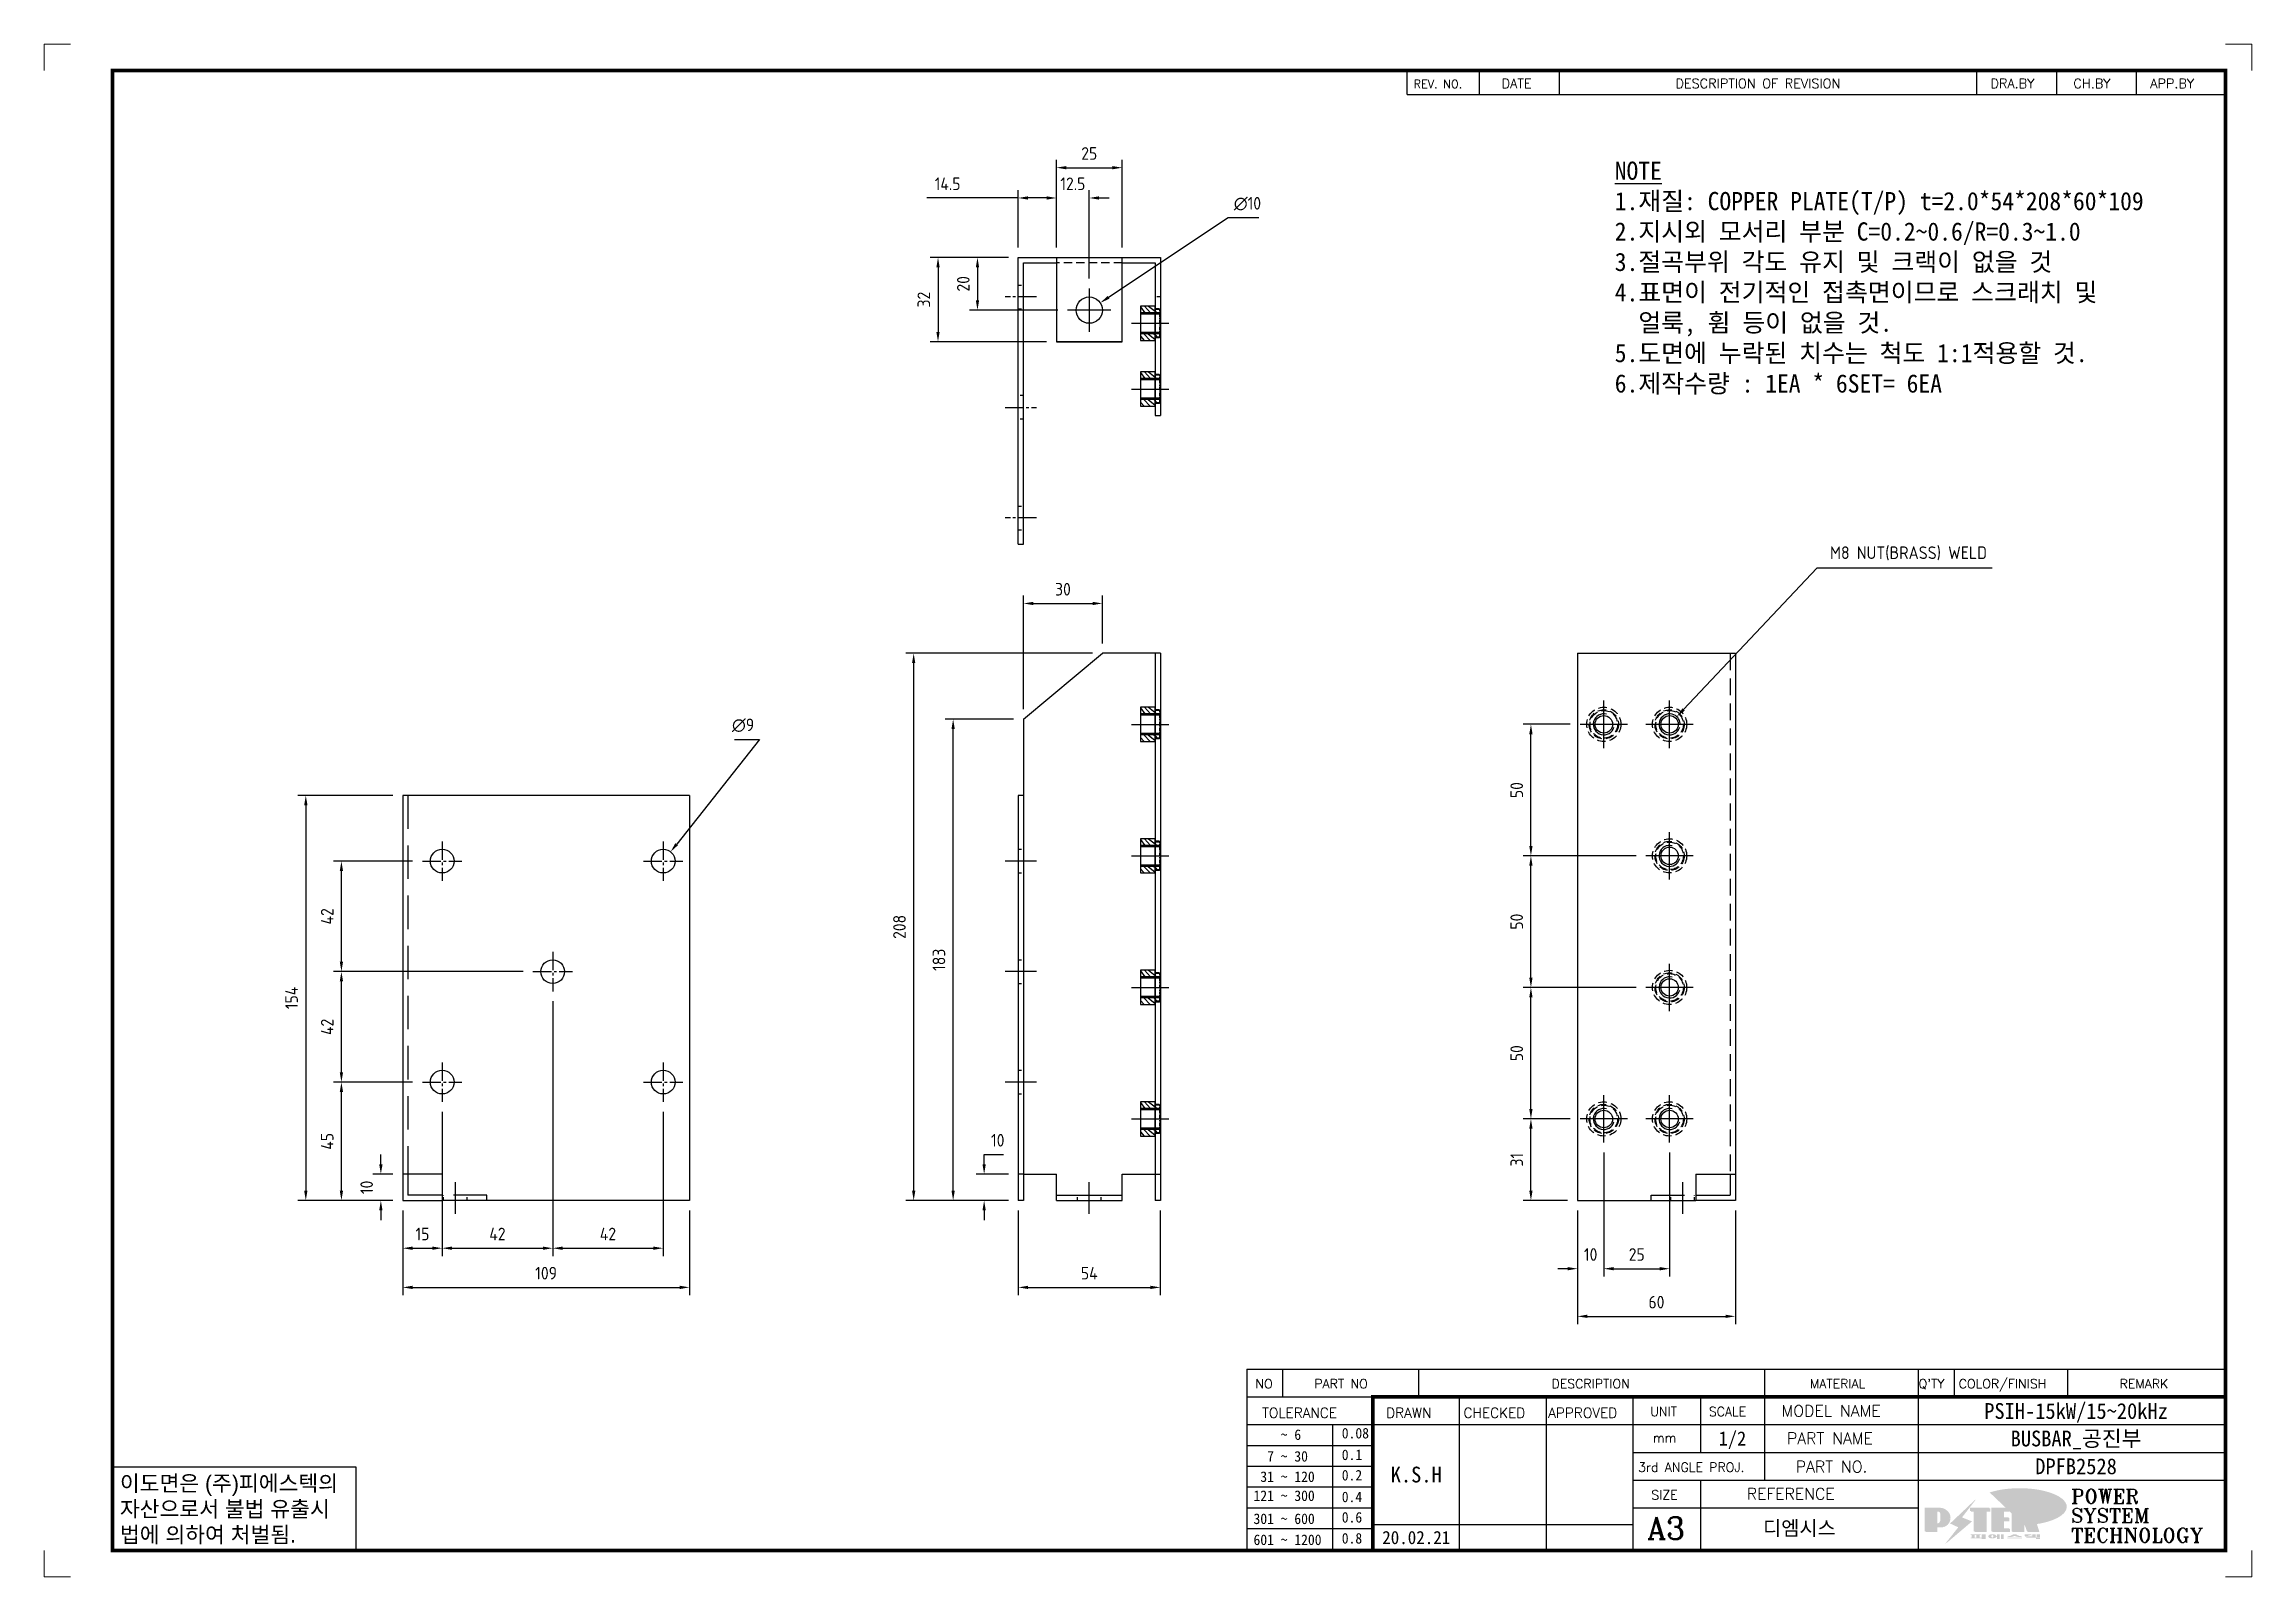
# Model space of a CAD drawing. Header units: millimetres. Extents: x 24815 to 37444, y -10619 to 6020.
# Drawn here: x 28492 to 29331, y -7723 to -7140 of the extents above; entities that cross this region are included whole.
import ezdxf
from ezdxf.enums import TextEntityAlignment as Align

# ---------------------------------------------------------------- set-up
doc = ezdxf.new("R2010")
doc.units = ezdxf.units.MM
for name, pattern in [('CENTER', [50.8, 31.75, -6.35, 6.35, -6.35]), ('CENTER1', [10, 7, -1, 1, -1]), ('HIDDEN', [9.525, 6.35, -3.175]), ('HIDDEN2', [4.7625, 3.175, -1.5875]), ('HIDDENX2', [19.05, 12.7, -6.35]), ('PHANTOMX2', [5, 2.5, -0.5, 0.5, -0.5, 0.5, -0.5])]:
    doc.linetypes.add(name, pattern=pattern)
for name, color, linetype in [('CENTER', 1, 'CENTER'), ('FORMAT-1', 7, 'Continuous'), ('line', 3, 'Continuous'), ('THIN', 3, 'Continuous')]:
    doc.layers.add(name, color=color, linetype=linetype)
doc.styles.add('h1', font='')
doc.styles.add('HAN', font='')
doc.styles.add('RC', font='ROMANC.SHX')
doc.styles.add('ROMANT', font='romant')
doc.styles.get("Standard").update_dxf_attribs({"font": 'ISOCP.SHX', "bigfont": 'WHGTXT.SHX'})
doc.styles.get('h1').set_extended_font_data('New Gulim')
doc.styles.get('HAN').set_extended_font_data('GulimChe')
doc.dimstyles.new('PS-1.5', dxfattribs={"dimscale": 1.5, "dimtxt": 3.2, "dimasz": 2.5, "dimexe": 2, "dimexo": 2.5, "dimgap": 2, "dimtad": 1, "dimtoh": 1, "dimrnd": 0.05, "dimzin": 12, "dimdsep": 46, "dimtxsty": 'Standard', "dimcen": 0, "dimclrt": 2, "dimazin": 3, "dimtfac": 1, "dimtofl": 0, "dimtmove": 0, "dimatfit": 3, "dimfxl": 0.18, "dimtolj": 1, "dimtzin": 0, "dimarcsym": 0})

msp = doc.modelspace()

# ---------------------------------------------------------------- texts
at = {"color": 2, "insert": (29089.14331, -7184.75544), "char_height": 6.93, "width": 278.9893215, "attachment_point": 1, "style": 'HAN'}
msp.add_mtext('{\\LNOTE\\P}1.재질: COPPER PLATE(T/P) t=2.0*54*208*60*109\\P2.지시외 모서리 부분 C=0.2~0.6/R=0.3~1.0\\P3.절곡부위 각도 유지 및 크랙이 없을 것\\P4.표면이 전기적인 접촉면이므로 스크래치 및\\P  얼룩, 휨 등이 없을 것.\\P5.도면에 누락된 치수는 척도 1:1적용할 것.\\P{\\C1;6.제작수량 : 1EA * 6SET= 6EA}', dxfattribs=at)

# ---------------------------------------------------------------- blocks, each defined once
blk = doc.blocks.new('A$C3A6221F5')
at = {"color": 2, "linetype": 'HIDDEN2'}
for radius in [6.5, 5.55, 5.25]:
    blk.add_circle((0, 0), radius, dxfattribs=at)
blk.add_circle((0, 0), 3.32)
at = {"layer": 'CENTER', "color": 1, "linetype": 'CENTER', "ltscale": 3}
for p, q in [((0, -9), (0, 9)), ((9, 0), (-9, 0))]:
    blk.add_line(p, q, dxfattribs=at)
at = {"layer": 'CENTER'}
for p, q in [((7, 0), (-7, 0)), ((0, -7), (0, 7))]:
    blk.add_line(p, q, dxfattribs=at)
at = {"layer": 'THIN'}
blk.add_arc((0, 0), 4, 75, 345, dxfattribs=at)
blk = doc.blocks.new('t3')
for p, q in [((0, 15.88), (46.25, 15.88)), ((0, 15.88), (0, 0)), ((46.25, 15.88), (46.25, 0)), ((0, 0), (46.25, 0))]:
    blk.add_line(p, q)
at = {"color": 1, "style": 'h1'}
for s, p in [('이도면은 (주)피에스텍의', (1.4, 11.29)), ('자산으로서 불법 유출시', (1.4, 6.41)), ('법에 의하여 처벌됨.', (1.4, 1.52))]:
    blk.add_text(s, height=3, dxfattribs=at).set_placement(p)
blk = doc.blocks.new('new LOGO')
at = {"layer": 'line'}
h = blk.add_hatch(color=1, dxfattribs=at)
h.paths.add_polyline_path([(41.5, 16.4), (54.3, 16.4, 1), (54.3, 82.9), (0, 82.9), (0, -0.1), (41.5, -0.1)])
h.paths.add_polyline_path([(41.5, 27.9), (41.5, 71.9), (43.6, 71.9, -0.414214), (54.6, 60.9), (54.6, 38.9, -0.414214), (43.6, 27.9)], flags=16)
h.paths.add_polyline_path([(214.7, 71.9), (227.5, 71.9), (227.5, 82.9), (159.7, 82.9), (159.7, 71.9), (172.5, 71.9), (172.5, -0.1), (214.7, -0.1)])
h.paths.add_polyline_path([(276, 37.4), (294.8, 37.4), (294.8, 49.1), (276, 49.1), (276, 71.9), (294.8, 71.9), (294.8, 82.9), (234.5, 82.9), (234.5, -0.1), (297, -0.1), (297, 10.9), (276, 10.9)])
h.paths.add_polyline_path([(347.2, 35.2), (359.7, -0.1), (400.5, -0.1), (379.6, 66.8), (399.7, 82.9), (380.6, 82.9), (347.2, 61.6), (347.2, 82.9), (305.5, 82.9), (305.5, -0.1), (347.2, -0.1)])
h = blk.add_hatch(color=250, dxfattribs=at)
h.paths.add_polyline_path([(44.5, 69.4), (46.6, 69.4, -0.129793), (52, 68, 0.221832), (43.6, 71.9), (41.5, 71.9), (41.5, 27.9), (43.6, 27.9, 0.02048), (44.5, 28)], flags=17)
h.paths.add_polyline_path([(44.5, 13.9), (57.3, 13.9, 0.72362), (77.1, 73.9, -0.679777), (54.3, 16.4), (41.5, 16.4), (41.5, -0.1), (3, -0.1), (3, -2.6), (44.5, -2.6)])
h.paths.add_polyline_path([(117.9, 14.2), (71.5, -44.4), (77.1, -39.6), (120.8, 15.6), (92, 28.9), (173.3, 106), (177.5, 111.4), (89.1, 27.6)])
h.paths.add_polyline_path([(162.7, 71.9), (162.7, 69.4), (172.5, 69.4), (172.5, 71.9)], flags=17)
h.paths.add_polyline_path([(217.7, 69.4), (230.5, 69.4), (230.5, 80.4), (227.5, 80.4), (227.5, 71.9), (214.7, 71.9), (214.7, -0.1), (175.5, -0.1), (175.5, -2.6), (217.7, -2.6)])
h.paths.add_polyline_path([(297.8, 46.6), (294.8, 46.6), (294.8, 37.4), (276, 37.4), (276, 10.9), (279, 10.9), (279, 34.9), (297.8, 34.9)])
h.paths.add_polyline_path([(300, 8.4), (297, 8.4), (297, -0.1), (237.5, -0.1), (237.5, -2.6), (300, -2.6)])
h.paths.add_polyline_path([(297.8, 80.4), (294.8, 80.4), (294.8, 71.9), (276, 71.9), (276, 49.1), (279, 49.1), (279, 69.4), (297.8, 69.4)])
h.paths.add_polyline_path([(350.2, 80.4), (347.2, 80.4), (347.2, 61.6), (350.2, 63.5)])
h.paths.add_polyline_path([(350.2, 26.7), (347.2, 35.2), (347.2, -0.1), (308.5, -0.1), (308.5, -2.6), (350.2, -2.6)])
h.paths.add_polyline_path([(402.7, 80.4), (396.5, 80.4), (379.6, 66.8), (400.5, -0.1), (361.8, -0.1), (362.7, -2.6), (403.5, -2.6), (382.6, 64.3)])
blk.add_hatch(color=5, dxfattribs=at).paths.add_polyline_path([(166.3, 35), (131, 49), (180.4, 112.7), (92, 28.9), (120.8, 15.6), (74.4, -43)])
h = blk.add_hatch(color=253, dxfattribs=at)
edge = h.paths.add_edge_path()
edge.add_ellipse((333.9, 86.4), major_axis=(-165.9, 0), ratio=0.39426, start_angle=111.51268, end_angle=334.46902)
edge.add_ellipse((314.1, 81.2), major_axis=(-153.7, 0), ratio=0.40699, start_angle=121.30662, end_angle=327.74369, ccw=False)
edge.add_line((394, 27.8), (394.7, 25.6))
h = blk.add_hatch(color=250, dxfattribs=at)
edge = h.paths.add_edge_path()
edge.add_ellipse((237.8, -17.6), major_axis=(-14.3, 0), ratio=0.526336, start_angle=192.2456, end_angle=269.07481)
edge.add_line((238.1, -10.1), (237.6, -10.1))
edge.add_ellipse((237.8, -17.6), major_axis=(-14.3, 0), ratio=0.526336, start_angle=270.92519, end_angle=449.07481)
edge.add_line((237.6, -25.1), (238.1, -25.1))
edge.add_ellipse((237.8, -17.6), major_axis=(-14.3, 0), ratio=0.526336, start_angle=450.92519, end_angle=527.7544)
edge.add_line((251.7, -19.2), (254.1, -19.2))
edge.add_line((254.1, -19.2), (254.1, -27.1))
edge.add_line((254.1, -27.1), (263.1, -27.1))
edge.add_line((263.1, -27.1), (263.1, -10.1))
edge.add_line((263.1, -10.1), (254.1, -10.1))
edge.add_line((254.1, -10.1), (254.1, -16))
edge.add_line((254.1, -16), (251.7, -16))
h.paths.add_polyline_path([(241, -16.4), (241, -18.7, -1), (234.4, -18.7), (234.4, -16.4, -1)], flags=16)
h.paths.add_polyline_path([(278.2, -10.1), (268.1, -10.1), (268.1, -27.1), (278.2, -27.1)])
h.paths.add_polyline_path([(310.3, -10.1), (310.3, -11.1, -0.157169), (289.3, -17.5), (294, -19.9, 0.128407), (316.3, -15.9, 0.128407), (338.6, -19.9), (343.3, -17.5, -0.157169), (322.2, -11.1), (322.2, -10.1)])
h.paths.add_polyline_path([(342.1, -25.1), (342.1, -22.3), (290.4, -22.3), (290.4, -25.1)])
h.paths.add_polyline_path([(352, -10.1), (352, -16.2, 0.414214), (354, -18.2), (378.7, -18.2), (378.7, -19.6), (390.2, -19.6), (390.2, -10.1), (378.7, -10.1), (378.7, -13.6), (374.7, -13.6), (374.7, -15.1), (378.7, -15.1), (378.7, -16.2), (364.7, -16.2), (364.7, -15.1), (371.2, -15.1), (371.2, -13.6), (364.7, -13.6), (364.7, -12.6), (374.7, -12.6), (374.7, -10.1)])
h.paths.add_polyline_path([(393.8, -10.1), (393.8, -19.6), (405, -19.6), (405, -10.1)])
h.paths.add_polyline_path([(405, -27.1), (405, -20.9), (356.8, -20.9), (356.8, -23), (391.8, -23), (391.8, -27.1)])
h.paths.add_polyline_path([(200.4, -10.1), (200.4, -22.3), (193.2, -22.3), (193.2, -12.6), (196.6, -12.6), (196.6, -10.1), (161, -10.1), (161, -12.6), (164.5, -12.6), (164.5, -22.3), (161, -22.3), (161, -25.1), (200.4, -25.1), (200.4, -27.1), (213.9, -27.1), (213.9, -10.1)])
h.paths.add_polyline_path([(182, -12.6), (175.6, -12.6), (175.6, -22.3), (182, -22.3)], flags=17)
blk = doc.blocks.new('format-3')
at = {"color": 3, "lineweight": 9}
for p, q in [((0, 286.3), (0, 291.3)), ((5, 291.3), (0, 291.3)), ((414.5, 291.3), (419.5, 291.3)), ((419.5, 286.3), (419.5, 291.3)), ((0, 5), (0, 0)), ((419.5, 5), (419.5, 0)), ((5, 0), (0, 0)), ((414.5, 0), (419.5, 0))]:
    blk.add_line(p, q, dxfattribs=at)
at = {"color": 180}
for p, q in [((258.97, 281.75), (258.97, 286.3)), ((272.71, 281.75), (272.71, 286.3)), ((287.94, 281.75), (287.94, 286.3)), ((367.22, 281.75), (367.22, 286.3)), ((382.45, 281.75), (382.45, 286.3)), ((397.61, 281.75), (397.61, 286.3)), ((258.97, 281.75), (414.5, 281.75)), ((228.5, 39.49), (228.5, 5)), ((228.5, 39.49), (414.5, 39.49)), ((235.29, 39.49), (235.29, 34.21)), ((261.24, 34.21), (261.24, 39.49)), ((326.9, 39.49), (326.9, 34.21)), ((356.11, 39.49), (356.11, 34.21)), ((362.93, 39.49), (362.93, 34.21)), ((384.48, 39.49), (384.48, 34.21)), ((228.5, 34.21), (252.48, 34.21)), ((268.96, 5), (268.96, 34.21)), ((285.45, 5), (285.45, 34.21)), ((301.94, 5), (301.94, 34.21)), ((314.72, 34.21), (314.72, 23.65)), ((326.9, 34.21), (326.9, 18.37)), ((356.11, 34.21), (356.11, 5)), ((228.5, 28.93), (252.48, 28.93)), ((244.89, 5.23), (244.89, 28.93)), ((252.48, 28.93), (414.5, 28.93)), ((228.5, 24.98), (252.48, 24.98)), ((228.5, 21.03), (252.48, 21.03)), ((301.94, 23.65), (414.5, 23.65)), ((228.5, 17.08), (252.48, 17.08)), ((301.94, 18.37), (414.5, 18.37)), ((314.72, 18.37), (314.72, 5)), ((228.5, 13.13), (252.48, 13.13)), ((301.94, 13.09), (356.11, 13.09)), ((228.5, 9.18), (252.48, 9.18)), ((252.48, 9.95), (301.94, 9.95))]:
    blk.add_line(p, q, dxfattribs=at)
at = {"const_width": 0.7}
blk.add_lwpolyline([(252.48, 5), (252.48, 34.21), (414.5, 34.21)], dxfattribs=at)
at = {"layer": 'FORMAT-1', "const_width": 0.7}
blk.add_lwpolyline([(13, 5), (13, 286.3), (414.5, 286.3), (414.5, 5)], close=True, dxfattribs=at)
blk.add_blockref('t3', (13, 5))
at = {"xscale": 0.05400000000000027, "yscale": 0.05400000000000027, "zscale": 0.05400000000000027}
blk.add_blockref('new LOGO', (357.35, 8.65), dxfattribs=at)
at = {"color": 2}
for s, height, style, p in [('REV. NO.', 1.56, 'RC', (260.23, 282.95)), ('DATE', 1.788, 'RC', (276.95, 282.94)), ('DESCRIPTION OF REVISION', 1.7875, 'RC', (309.98, 282.94)), ('DRA.BY', 1.788, 'RC', (369.83, 282.94)), ('CH.BY', 1.788, 'RC', (385.59, 282.94)), ('APP.BY', 1.788, 'RC', (400.18, 282.94)), ('COLOR/FINISH', 1.7424, 'RC', (363.8, 35.83)), ('NO', 1.742, 'RC', (230.16, 35.83)), ('PART NO', 1.742, 'RC', (241.36, 35.83)), ('DESCRIPTION', 1.7424, 'RC', (286.43, 35.83)), ('MATERIAL', 1.742, 'RC', (335.52, 35.83)), ("Q'TY", 1.742, 'RC', (356.17, 35.83)), ('REMARK', 1.742, 'RC', (394.37, 35.83)), (' TOLERANCE', 1.9, 'RC', (230.11, 30.22)), ('DRAWN', 1.9, 'RC', (255, 30.22)), ('CHECKED', 1.9, 'RC', (269.71, 30.22)), ('APPROVED', 1.9, 'RC', (285.8, 30.22)), ('UNIT', 1.742, 'RC', (305.19, 30.55)), ('SCALE', 1.742, 'RC', (316.32, 30.55)), ('MODEL NAME', 2.178, 'RC', (330.12, 30.46)), ('    ~ 6', 2, 'HAN', (229.8, 26.03)), ('0.08', 2, 'HAN', (246.57, 26.31)), ('mm', 1.742, 'RC', (305.67, 25.56)), ('PART NAME', 2.178, 'RC', (331.17, 25.24)), ('  7 ~ 30', 2, 'HAN', (229.8, 21.91)), ('0.1', 2, 'HAN', (246.57, 22.2)), ('3rd ANGLE PROJ.', 1.7424, 'RC', (302.87, 19.97)), ('PART NO.', 2.178, 'RC', (332.84, 19.85)), (' 31 ~ 120', 2, 'HAN', (229.8, 18.04)), ('0.2', 2, 'HAN', (246.57, 18.32)), ('REFERENCE', 2.178, 'RC', (323.52, 14.69)), ('121 ~ 300', 2, 'HAN', (229.8, 14.42)), ('0.4', 2, 'HAN', (246.57, 14.2)), ('SIZE', 1.742, 'RC', (305.39, 14.71)), ('301 ~ 600', 2, 'HAN', (229.8, 10.04)), ('0.6', 2, 'HAN', (246.57, 10.32)), ('601 ~ 1200', 2, 'HAN', (229.8, 6.05)), ('0.8', 2, 'HAN', (246.57, 6.33))]:
    blk.add_text(s, height=height, dxfattribs=dict(at, style=style)).set_placement(p)
at = {"style": 'ROMANT'}
for s, p in [('POWER', (385.15, 13.96)), ('SYSTEM', (385.15, 10.31)), ('TECHNOLOGY', (385.15, 6.56))]:
    blk.add_text(s, height=2.7, dxfattribs=at).set_placement(p)
at = {"color": 2, "lineweight": 25, "style": 'RC'}
blk.add_text('A3', height=4.182, dxfattribs=at).set_placement((304.61, 7.14))
at = {"style": 'HAN'}
for tag, height, p in [('MODEL-NAME', 3, (386.1, 31.53)), ('SCALE', 2.7, (320.81, 26.29)), ('PART-NAME', 3, (386.1, 26.29)), ('CH-BY', 3, (277.21, 19.44)), ('PART-NO', 3, (386.1, 21.01)), ('DRA-BY', 3, (260.72, 19.44)), ('APP-BY', 3, (293.7, 19.44)), ('DRA-DATE', 2.5, (260.72, 7.47)), ('CH-DATE', 2.5, (277.21, 7.47)), ('APP-DATE', 2.5, (293.7, 7.47)), ('관련업체', 3, (333.52, 9.26))]:
    blk.add_attdef(tag, text='', height=height, dxfattribs=at).set_placement(p, align=Align.MIDDLE_CENTER)
blk = doc.blocks.new('A$C5F1363BC')
at = {"color": 6}
for p, q in [((-1.8, 6.5), (-7.3, 6.5)), ((-7.3, 6.5), (-7.3, -6.5)), ((-1.8, -6.5), (-1.8, 6.5)), ((-7.3, -6.5), (-1.8, -6.5))]:
    blk.add_line(p, q, dxfattribs=at)
for p, q in [((-7.3, 6.27), (-5.73, 4)), ((-7.3, 4.03), (-7.27, 4)), ((0, 4), (-7.3, 4)), ((-5.78, 6.5), (-3.48, 4)), ((-4.24, 6.5), (-1.8, 4.56)), ((-1.99, 6.5), (-1.8, 6.31)), ((-1.8, 4.56), (-1.24, 4)), ((-0.24, 5.25), (0, 5.01)), ((0, -4), (-7.3, -4)), ((-7.3, -4.95), (-5.95, -6.5)), ((-6.01, -4), (-3.71, -6.5)), ((-4.46, -4), (-1.8, -6.16)), ((-2.22, -4), (-1.8, -4.42)), ((-1.8, -4.42), (-0.97, -5.25))]:
    blk.add_line(p, q)
at = {"color": 3}
for p, q in [((0, 3.5), (-7.3, 3.5)), ((0, -3.5), (-7.3, -3.5))]:
    blk.add_line(p, q, dxfattribs=at)
at = {"color": 6, "linetype": 'PHANTOMX2', "ltscale": 0.5}
for p, q in [((-0.3, 5.55), (-1.8, 5.55)), ((0, 5.25), (-0.3, 5.55)), ((0, -5.25), (0, 5.25)), ((-0.3, -5.55), (-1.8, -5.55)), ((0, -5.25), (-0.3, -5.55))]:
    blk.add_line(p, q, dxfattribs=at)
at = {"color": 42}
for p, q in [((0, 5.25), (-1.8, 5.25)), ((0, -5.25), (-1.8, -5.25))]:
    blk.add_line(p, q, dxfattribs=at)
at = {"layer": 'CENTER', "color": 1, "linetype": 'CENTER', "ltscale": 3}
blk.add_line((-10.79, 0), (3.49, 0), dxfattribs=at)
blk = doc.blocks.new('*D1335')
at = {"color": 0, "lineweight": -2, "transparency": 16777216}
for p, q in [((28643.53, -7545.91), (28643.53, -7600.79)), ((28628.53, -7583.41), (28628.53, -7600.79)), ((28632.28, -7597.79), (28639.78, -7597.79))]:
    blk.add_line(p, q, dxfattribs=at)
at = {"color": 0, "transparency": 16777216}
for points in [[(28632.28, -7597.17), (28632.28, -7598.42), (28628.53, -7597.79)], [(28639.78, -7597.17), (28639.78, -7598.42), (28643.53, -7597.79)]]:
    blk.add_solid(points, dxfattribs=at)
at = {"layer": 'Defpoints', "color": 0, "transparency": 16777216}
for p in [(28643.53, -7542.16), (28628.53, -7579.66), (28643.53, -7597.79)]:
    blk.add_point(p, dxfattribs=at)
at = {"color": 2, "transparency": 16777216, "insert": (28636.03, -7592.39), "char_height": 4.8, "attachment_point": 5}
blk.add_mtext('\\A1;15', dxfattribs=at)
blk = doc.blocks.new('*D1334')
at = {"color": 0, "lineweight": -2, "transparency": 16777216}
for p, q in [((28685.53, -7503.91), (28685.53, -7600.79)), ((28643.53, -7545.91), (28643.53, -7600.79)), ((28647.28, -7597.79), (28681.78, -7597.79))]:
    blk.add_line(p, q, dxfattribs=at)
at = {"color": 0, "transparency": 16777216}
for points in [[(28647.28, -7597.17), (28647.28, -7598.42), (28643.53, -7597.79)], [(28681.78, -7597.17), (28681.78, -7598.42), (28685.53, -7597.79)]]:
    blk.add_solid(points, dxfattribs=at)
at = {"layer": 'Defpoints', "color": 0, "transparency": 16777216}
for p in [(28685.53, -7500.16), (28643.53, -7542.16), (28685.53, -7597.79)]:
    blk.add_point(p, dxfattribs=at)
at = {"color": 2, "transparency": 16777216, "insert": (28664.53, -7592.39), "char_height": 4.8, "attachment_point": 5}
blk.add_mtext('\\A1;42', dxfattribs=at)
blk = doc.blocks.new('*D1336')
at = {"color": 0, "lineweight": -2, "transparency": 16777216}
for p, q in [((28628.53, -7583.41), (28628.53, -7615.68)), ((28737.53, -7583.41), (28737.53, -7615.68)), ((28632.28, -7612.68), (28733.78, -7612.68))]:
    blk.add_line(p, q, dxfattribs=at)
at = {"color": 0, "transparency": 16777216}
for points in [[(28632.28, -7612.06), (28632.28, -7613.31), (28628.53, -7612.68)], [(28733.78, -7612.06), (28733.78, -7613.31), (28737.53, -7612.68)]]:
    blk.add_solid(points, dxfattribs=at)
at = {"layer": 'Defpoints', "color": 0, "transparency": 16777216}
for p in [(28628.53, -7579.66), (28737.53, -7579.66), (28737.53, -7612.68)]:
    blk.add_point(p, dxfattribs=at)
at = {"color": 2, "transparency": 16777216, "insert": (28683.03, -7607.28), "char_height": 4.8, "attachment_point": 5}
blk.add_mtext('\\A1;109', dxfattribs=at)
blk = doc.blocks.new('*D1337')
at = {"color": 0, "lineweight": -2, "transparency": 16777216}
for p, q in [((28685.53, -7503.91), (28685.53, -7600.79)), ((28727.53, -7545.91), (28727.53, -7600.79)), ((28689.28, -7597.79), (28723.78, -7597.79))]:
    blk.add_line(p, q, dxfattribs=at)
at = {"color": 0, "transparency": 16777216}
for points in [[(28689.28, -7597.17), (28689.28, -7598.42), (28685.53, -7597.79)], [(28723.78, -7597.17), (28723.78, -7598.42), (28727.53, -7597.79)]]:
    blk.add_solid(points, dxfattribs=at)
at = {"layer": 'Defpoints', "color": 0, "transparency": 16777216}
for p in [(28685.53, -7500.16), (28727.53, -7542.16), (28727.53, -7597.79)]:
    blk.add_point(p, dxfattribs=at)
at = {"color": 2, "transparency": 16777216, "insert": (28706.53, -7592.39), "char_height": 4.8, "attachment_point": 5}
blk.add_mtext('\\A1;42', dxfattribs=at)
blk = doc.blocks.new('*D1338')
at = {"color": 0, "lineweight": -2, "transparency": 16777216}
for p, q in [((28620.23, -7565.91), (28620.23, -7562.16)), ((28624.78, -7569.66), (28617.23, -7569.66)), ((28624.78, -7579.66), (28617.23, -7579.66)), ((28620.23, -7583.41), (28620.23, -7587.16))]:
    blk.add_line(p, q, dxfattribs=at)
at = {"color": 0, "transparency": 16777216}
for points in [[(28619.61, -7565.91), (28620.86, -7565.91), (28620.23, -7569.66)], [(28619.61, -7583.41), (28620.86, -7583.41), (28620.23, -7579.66)]]:
    blk.add_solid(points, dxfattribs=at)
at = {"layer": 'Defpoints', "color": 0, "transparency": 16777216}
for p in [(28620.23, -7569.66), (28628.53, -7569.66), (28628.53, -7579.66)]:
    blk.add_point(p, dxfattribs=at)
at = {"color": 2, "transparency": 16777216, "insert": (28614.83, -7574.66), "char_height": 4.8, "attachment_point": 5, "rotation": 90}
blk.add_mtext('\\A1;10', dxfattribs=at)
blk = doc.blocks.new('*D1339')
at = {"color": 0, "lineweight": -2, "transparency": 16777216}
for p, q in [((28632.28, -7534.66), (28602.23, -7534.66)), ((28605.23, -7575.91), (28605.23, -7538.41)), ((28624.78, -7579.66), (28602.23, -7579.66))]:
    blk.add_line(p, q, dxfattribs=at)
at = {"color": 0, "transparency": 16777216}
for points in [[(28604.61, -7538.41), (28605.86, -7538.41), (28605.23, -7534.66)], [(28604.61, -7575.91), (28605.86, -7575.91), (28605.23, -7579.66)]]:
    blk.add_solid(points, dxfattribs=at)
at = {"layer": 'Defpoints', "color": 0, "transparency": 16777216}
for p in [(28605.23, -7534.66), (28636.03, -7534.66), (28628.53, -7579.66)]:
    blk.add_point(p, dxfattribs=at)
at = {"color": 2, "transparency": 16777216, "insert": (28599.83, -7557.16), "char_height": 4.8, "attachment_point": 5, "rotation": 90}
blk.add_mtext('\\A1;45', dxfattribs=at)
blk = doc.blocks.new('*D1340')
at = {"color": 0, "lineweight": -2, "transparency": 16777216}
for p, q in [((28674.28, -7492.66), (28602.23, -7492.66)), ((28605.23, -7530.91), (28605.23, -7496.41)), ((28632.28, -7534.66), (28602.23, -7534.66))]:
    blk.add_line(p, q, dxfattribs=at)
at = {"color": 0, "transparency": 16777216}
for points in [[(28604.61, -7496.41), (28605.86, -7496.41), (28605.23, -7492.66)], [(28604.61, -7530.91), (28605.86, -7530.91), (28605.23, -7534.66)]]:
    blk.add_solid(points, dxfattribs=at)
at = {"layer": 'Defpoints', "color": 0, "transparency": 16777216}
for p in [(28605.23, -7492.66), (28678.03, -7492.66), (28636.03, -7534.66)]:
    blk.add_point(p, dxfattribs=at)
at = {"color": 2, "transparency": 16777216, "insert": (28599.83, -7513.66), "char_height": 4.8, "attachment_point": 5, "rotation": 90}
blk.add_mtext('\\A1;42', dxfattribs=at)
blk = doc.blocks.new('*D1341')
at = {"color": 0, "lineweight": -2, "transparency": 16777216}
for p, q in [((28632.28, -7450.66), (28602.23, -7450.66)), ((28605.23, -7488.91), (28605.23, -7454.41)), ((28674.28, -7492.66), (28602.23, -7492.66))]:
    blk.add_line(p, q, dxfattribs=at)
at = {"color": 0, "transparency": 16777216}
for points in [[(28604.61, -7454.41), (28605.86, -7454.41), (28605.23, -7450.66)], [(28604.61, -7488.91), (28605.86, -7488.91), (28605.23, -7492.66)]]:
    blk.add_solid(points, dxfattribs=at)
at = {"layer": 'Defpoints', "color": 0, "transparency": 16777216}
for p in [(28605.23, -7450.66), (28636.03, -7450.66), (28678.03, -7492.66)]:
    blk.add_point(p, dxfattribs=at)
at = {"color": 2, "transparency": 16777216, "insert": (28599.83, -7471.66), "char_height": 4.8, "attachment_point": 5, "rotation": 90}
blk.add_mtext('\\A1;42', dxfattribs=at)
blk = doc.blocks.new('*D1342')
at = {"color": 0, "lineweight": -2, "transparency": 16777216}
for p, q in [((28624.78, -7425.66), (28588.7, -7425.66)), ((28591.7, -7429.41), (28591.7, -7575.91)), ((28624.78, -7579.66), (28588.7, -7579.66))]:
    blk.add_line(p, q, dxfattribs=at)
at = {"color": 0, "transparency": 16777216}
for points in [[(28591.08, -7429.41), (28592.33, -7429.41), (28591.7, -7425.66)], [(28591.08, -7575.91), (28592.33, -7575.91), (28591.7, -7579.66)]]:
    blk.add_solid(points, dxfattribs=at)
at = {"layer": 'Defpoints', "color": 0, "transparency": 16777216}
for p in [(28628.53, -7425.66), (28591.7, -7579.66), (28628.53, -7579.66)]:
    blk.add_point(p, dxfattribs=at)
at = {"color": 2, "transparency": 16777216, "insert": (28586.3, -7502.66), "char_height": 4.8, "attachment_point": 5, "rotation": 90}
blk.add_mtext('\\A1;154', dxfattribs=at)
blk = doc.blocks.new('*D1343')
at = {"color": 0, "lineweight": -2, "transparency": 16777216}
for p, q in [((28860.7, -7396.66), (28834.71, -7396.66)), ((28837.71, -7575.91), (28837.71, -7400.41)), ((28858.7, -7579.66), (28834.71, -7579.66))]:
    blk.add_line(p, q, dxfattribs=at)
at = {"color": 0, "transparency": 16777216}
for points in [[(28837.09, -7400.41), (28838.34, -7400.41), (28837.71, -7396.66)], [(28837.09, -7575.91), (28838.34, -7575.91), (28837.71, -7579.66)]]:
    blk.add_solid(points, dxfattribs=at)
at = {"layer": 'Defpoints', "color": 0, "transparency": 16777216}
for p in [(28837.71, -7396.66), (28864.45, -7396.66), (28862.45, -7579.66)]:
    blk.add_point(p, dxfattribs=at)
at = {"color": 2, "transparency": 16777216, "insert": (28832.31, -7488.16), "char_height": 4.8, "attachment_point": 5, "rotation": 90}
blk.add_mtext('\\A1;183', dxfattribs=at)
blk = doc.blocks.new('*D1344')
at = {"color": 0, "lineweight": -2, "transparency": 16777216}
for p, q in [((28890.7, -7371.66), (28819.71, -7371.66)), ((28822.71, -7575.91), (28822.71, -7375.41)), ((28858.7, -7579.66), (28819.71, -7579.66))]:
    blk.add_line(p, q, dxfattribs=at)
at = {"color": 0, "transparency": 16777216}
for points in [[(28822.09, -7375.41), (28823.34, -7375.41), (28822.71, -7371.66)], [(28822.09, -7575.91), (28823.34, -7575.91), (28822.71, -7579.66)]]:
    blk.add_solid(points, dxfattribs=at)
at = {"layer": 'Defpoints', "color": 0, "transparency": 16777216}
for p in [(28822.71, -7371.66), (28894.45, -7371.66), (28862.45, -7579.66)]:
    blk.add_point(p, dxfattribs=at)
at = {"color": 2, "transparency": 16777216, "insert": (28817.31, -7475.66), "char_height": 4.8, "attachment_point": 5, "rotation": 90}
blk.add_mtext('\\A1;208', dxfattribs=at)
blk = doc.blocks.new('*D1345')
at = {"color": 0, "lineweight": -2, "transparency": 16777216}
for p, q in [((28862.45, -7198.59), (28827.71, -7198.59)), ((28862.45, -7217.47), (28862.45, -7195.59)), ((28873.2, -7198.59), (28866.2, -7198.59)), ((28876.95, -7217.47), (28876.95, -7195.59))]:
    blk.add_line(p, q, dxfattribs=at)
at = {"color": 0, "transparency": 16777216}
for points in [[(28866.2, -7197.96), (28866.2, -7199.21), (28862.45, -7198.59)], [(28873.2, -7197.96), (28873.2, -7199.21), (28876.95, -7198.59)]]:
    blk.add_solid(points, dxfattribs=at)
at = {"layer": 'Defpoints', "color": 0, "transparency": 16777216}
for p in [(28876.95, -7198.59), (28862.45, -7221.22), (28876.95, -7221.22)]:
    blk.add_point(p, dxfattribs=at)
at = {"color": 2, "transparency": 16777216, "insert": (28835.61, -7193.19), "char_height": 4.8, "attachment_point": 5}
blk.add_mtext('\\A1;14.5', dxfattribs=at)
blk = doc.blocks.new('*D1346')
at = {"color": 0, "lineweight": -2, "transparency": 16777216}
for p, q in [((28873.2, -7198.59), (28869.45, -7198.59)), ((28876.95, -7217.47), (28876.95, -7195.59)), ((28889.45, -7229.24), (28889.45, -7195.59)), ((28893.2, -7198.59), (28896.95, -7198.59))]:
    blk.add_line(p, q, dxfattribs=at)
at = {"color": 0, "transparency": 16777216}
for points in [[(28873.2, -7197.96), (28873.2, -7199.21), (28876.95, -7198.59)], [(28893.2, -7197.96), (28893.2, -7199.21), (28889.45, -7198.59)]]:
    blk.add_solid(points, dxfattribs=at)
at = {"layer": 'Defpoints', "color": 0, "transparency": 16777216}
for p in [(28889.45, -7198.59), (28876.95, -7221.22), (28889.45, -7232.99)]:
    blk.add_point(p, dxfattribs=at)
at = {"color": 2, "transparency": 16777216, "insert": (28883.2, -7193.19), "char_height": 4.8, "attachment_point": 5}
blk.add_mtext('\\A1;12.5', dxfattribs=at)
blk = doc.blocks.new('*D1347')
at = {"color": 0, "lineweight": -2, "transparency": 16777216}
for p, q in [((28858.7, -7221.22), (28843.96, -7221.22)), ((28846.96, -7224.97), (28846.96, -7237.47)), ((28877.48, -7241.22), (28843.96, -7241.22))]:
    blk.add_line(p, q, dxfattribs=at)
at = {"color": 0, "transparency": 16777216}
for points in [[(28846.34, -7224.97), (28847.59, -7224.97), (28846.96, -7221.22)], [(28846.34, -7237.47), (28847.59, -7237.47), (28846.96, -7241.22)]]:
    blk.add_solid(points, dxfattribs=at)
at = {"layer": 'Defpoints', "color": 0, "transparency": 16777216}
for p in [(28862.45, -7221.22), (28846.96, -7241.22), (28881.23, -7241.22)]:
    blk.add_point(p, dxfattribs=at)
at = {"color": 2, "transparency": 16777216, "insert": (28841.56, -7231.22), "char_height": 4.8, "attachment_point": 5, "rotation": 90}
blk.add_mtext('\\A1;20', dxfattribs=at)
blk = doc.blocks.new('*D1348')
at = {"color": 0, "lineweight": -2, "transparency": 16777216}
for p, q in [((28858.7, -7221.22), (28828.96, -7221.22)), ((28831.96, -7224.97), (28831.96, -7249.47)), ((28873.2, -7253.22), (28828.96, -7253.22))]:
    blk.add_line(p, q, dxfattribs=at)
at = {"color": 0, "transparency": 16777216}
for points in [[(28831.34, -7224.97), (28832.59, -7224.97), (28831.96, -7221.22)], [(28831.34, -7249.47), (28832.59, -7249.47), (28831.96, -7253.22)]]:
    blk.add_solid(points, dxfattribs=at)
at = {"layer": 'Defpoints', "color": 0, "transparency": 16777216}
for p in [(28862.45, -7221.22), (28831.96, -7253.22), (28876.95, -7253.22)]:
    blk.add_point(p, dxfattribs=at)
at = {"color": 2, "transparency": 16777216, "insert": (28826.56, -7237.22), "char_height": 4.8, "attachment_point": 5, "rotation": 90}
blk.add_mtext('\\A1;32', dxfattribs=at)
blk = doc.blocks.new('*D1349')
at = {"color": 0, "lineweight": -2, "transparency": 16777216}
for p, q in [((28876.95, -7217.47), (28876.95, -7184.07)), ((28880.7, -7187.07), (28898.2, -7187.07)), ((28901.95, -7217.47), (28901.95, -7184.07))]:
    blk.add_line(p, q, dxfattribs=at)
at = {"color": 0, "transparency": 16777216}
for points in [[(28880.7, -7186.45), (28880.7, -7187.7), (28876.95, -7187.07)], [(28898.2, -7186.45), (28898.2, -7187.7), (28901.95, -7187.07)]]:
    blk.add_solid(points, dxfattribs=at)
at = {"layer": 'Defpoints', "color": 0, "transparency": 16777216}
for p in [(28901.95, -7187.07), (28876.95, -7221.22), (28901.95, -7221.22)]:
    blk.add_point(p, dxfattribs=at)
at = {"color": 2, "transparency": 16777216, "insert": (28889.45, -7181.67), "char_height": 4.8, "attachment_point": 5}
blk.add_mtext('\\A1;25', dxfattribs=at)
blk = doc.blocks.new('*D1350')
at = {"color": 0, "lineweight": -2, "transparency": 16777216}
for p, q in [((28942.24, -7206.17), (28896.74, -7236.38)), ((28953.89, -7206.17), (28942.24, -7206.17))]:
    blk.add_line(p, q, dxfattribs=at)
at = {"color": 0, "transparency": 16777216}
blk.add_solid([(28896.39, -7235.86), (28897.09, -7236.9), (28893.62, -7238.45)], dxfattribs=at)
at = {"layer": 'Defpoints', "color": 0, "transparency": 16777216}
for p in [(28893.62, -7238.45), (28885.29, -7243.99)]:
    blk.add_point(p, dxfattribs=at)
at = {"color": 2, "transparency": 16777216, "insert": (28949.56, -7200.77), "char_height": 4.8, "attachment_point": 5}
blk.add_mtext('\\A1;∅10', dxfattribs=at)
blk = doc.blocks.new('*D1351')
at = {"color": 0, "lineweight": -2, "transparency": 16777216}
for p, q in [((28864.45, -7392.91), (28864.45, -7349.71)), ((28868.2, -7352.71), (28890.7, -7352.71)), ((28894.45, -7367.91), (28894.45, -7349.71))]:
    blk.add_line(p, q, dxfattribs=at)
at = {"color": 0, "transparency": 16777216}
for points in [[(28868.2, -7352.09), (28868.2, -7353.34), (28864.45, -7352.71)], [(28890.7, -7352.09), (28890.7, -7353.34), (28894.45, -7352.71)]]:
    blk.add_solid(points, dxfattribs=at)
at = {"layer": 'Defpoints', "color": 0, "transparency": 16777216}
for p in [(28894.45, -7352.71), (28894.45, -7371.66), (28864.45, -7396.66)]:
    blk.add_point(p, dxfattribs=at)
at = {"color": 2, "transparency": 16777216, "insert": (28879.45, -7347.31), "char_height": 4.8, "attachment_point": 5}
blk.add_mtext('\\A1;30', dxfattribs=at)
blk = doc.blocks.new('*D1352')
at = {"color": 0, "lineweight": -2, "transparency": 16777216}
for p, q in [((28849.5, -7565.91), (28849.5, -7562.16)), ((28849.5, -7562.16), (28856.82, -7562.16)), ((28858.7, -7569.66), (28846.5, -7569.66)), ((28858.7, -7579.66), (28846.5, -7579.66)), ((28849.5, -7583.41), (28849.5, -7587.16))]:
    blk.add_line(p, q, dxfattribs=at)
at = {"color": 0, "transparency": 16777216}
for points in [[(28848.87, -7565.91), (28850.12, -7565.91), (28849.5, -7569.66)], [(28848.87, -7583.41), (28850.12, -7583.41), (28849.5, -7579.66)]]:
    blk.add_solid(points, dxfattribs=at)
at = {"layer": 'Defpoints', "color": 0, "transparency": 16777216}
for p in [(28849.5, -7569.66), (28862.45, -7569.66), (28862.45, -7579.66)]:
    blk.add_point(p, dxfattribs=at)
at = {"color": 2, "transparency": 16777216, "insert": (28854.66, -7556.76), "char_height": 4.8, "attachment_point": 5}
blk.add_mtext('\\A1;10', dxfattribs=at)
blk = doc.blocks.new('*D1353')
at = {"color": 0, "lineweight": -2, "transparency": 16777216}
for p, q in [((29084.99, -7561.41), (29084.99, -7608.59)), ((29074.99, -7583.41), (29074.99, -7608.59)), ((29071.24, -7605.59), (29067.49, -7605.59)), ((29088.74, -7605.59), (29092.49, -7605.59))]:
    blk.add_line(p, q, dxfattribs=at)
at = {"color": 0, "transparency": 16777216}
for points in [[(29071.24, -7604.96), (29071.24, -7606.21), (29074.99, -7605.59)], [(29088.74, -7604.96), (29088.74, -7606.21), (29084.99, -7605.59)]]:
    blk.add_solid(points, dxfattribs=at)
at = {"layer": 'Defpoints', "color": 0, "transparency": 16777216}
for p in [(29084.99, -7557.66), (29074.99, -7579.66), (29084.99, -7605.59)]:
    blk.add_point(p, dxfattribs=at)
at = {"color": 2, "transparency": 16777216, "insert": (29079.99, -7600.19), "char_height": 4.8, "attachment_point": 5}
blk.add_mtext('\\A1;10', dxfattribs=at)
blk = doc.blocks.new('*D1354')
at = {"color": 0, "lineweight": -2, "transparency": 16777216}
for p, q in [((29084.99, -7561.41), (29084.99, -7608.59)), ((29109.99, -7561.41), (29109.99, -7608.59)), ((29088.74, -7605.59), (29106.24, -7605.59))]:
    blk.add_line(p, q, dxfattribs=at)
at = {"color": 0, "transparency": 16777216}
for points in [[(29088.74, -7604.96), (29088.74, -7606.21), (29084.99, -7605.59)], [(29106.24, -7604.96), (29106.24, -7606.21), (29109.99, -7605.59)]]:
    blk.add_solid(points, dxfattribs=at)
at = {"layer": 'Defpoints', "color": 0, "transparency": 16777216}
for p in [(29084.99, -7557.66), (29109.99, -7557.66), (29109.99, -7605.59)]:
    blk.add_point(p, dxfattribs=at)
at = {"color": 2, "transparency": 16777216, "insert": (29097.49, -7600.19), "char_height": 4.8, "attachment_point": 5}
blk.add_mtext('\\A1;25', dxfattribs=at)
blk = doc.blocks.new('*D1355')
at = {"color": 0, "lineweight": -2, "transparency": 16777216}
for p, q in [((29072.24, -7548.66), (29054.29, -7548.66)), ((29057.29, -7575.91), (29057.29, -7552.41)), ((29071.24, -7579.66), (29054.29, -7579.66))]:
    blk.add_line(p, q, dxfattribs=at)
at = {"color": 0, "transparency": 16777216}
for points in [[(29056.66, -7552.41), (29057.91, -7552.41), (29057.29, -7548.66)], [(29056.66, -7575.91), (29057.91, -7575.91), (29057.29, -7579.66)]]:
    blk.add_solid(points, dxfattribs=at)
at = {"layer": 'Defpoints', "color": 0, "transparency": 16777216}
for p in [(29057.29, -7548.66), (29075.99, -7548.66), (29074.99, -7579.66)]:
    blk.add_point(p, dxfattribs=at)
at = {"color": 2, "transparency": 16777216, "insert": (29051.89, -7564.16), "char_height": 4.8, "attachment_point": 5, "rotation": 90}
blk.add_mtext('\\A1;31', dxfattribs=at)
blk = doc.blocks.new('*D1356')
at = {"color": 0, "lineweight": -2, "transparency": 16777216}
for p, q in [((29097.24, -7498.66), (29054.29, -7498.66)), ((29057.29, -7544.91), (29057.29, -7502.41)), ((29072.24, -7548.66), (29054.29, -7548.66))]:
    blk.add_line(p, q, dxfattribs=at)
at = {"color": 0, "transparency": 16777216}
for points in [[(29056.66, -7502.41), (29057.91, -7502.41), (29057.29, -7498.66)], [(29056.66, -7544.91), (29057.91, -7544.91), (29057.29, -7548.66)]]:
    blk.add_solid(points, dxfattribs=at)
at = {"layer": 'Defpoints', "color": 0, "transparency": 16777216}
for p in [(29057.29, -7498.66), (29100.99, -7498.66), (29075.99, -7548.66)]:
    blk.add_point(p, dxfattribs=at)
at = {"color": 2, "transparency": 16777216, "insert": (29051.89, -7523.66), "char_height": 4.8, "attachment_point": 5, "rotation": 90}
blk.add_mtext('\\A1;50', dxfattribs=at)
blk = doc.blocks.new('*D1357')
at = {"color": 0, "lineweight": -2, "transparency": 16777216}
for p, q in [((29097.24, -7448.66), (29054.29, -7448.66)), ((29057.29, -7494.91), (29057.29, -7452.41)), ((29097.24, -7498.66), (29054.29, -7498.66))]:
    blk.add_line(p, q, dxfattribs=at)
at = {"color": 0, "transparency": 16777216}
for points in [[(29056.66, -7452.41), (29057.91, -7452.41), (29057.29, -7448.66)], [(29056.66, -7494.91), (29057.91, -7494.91), (29057.29, -7498.66)]]:
    blk.add_solid(points, dxfattribs=at)
at = {"layer": 'Defpoints', "color": 0, "transparency": 16777216}
for p in [(29057.29, -7448.66), (29100.99, -7448.66), (29100.99, -7498.66)]:
    blk.add_point(p, dxfattribs=at)
at = {"color": 2, "transparency": 16777216, "insert": (29051.89, -7473.66), "char_height": 4.8, "attachment_point": 5, "rotation": 90}
blk.add_mtext('\\A1;50', dxfattribs=at)
blk = doc.blocks.new('*D1358')
at = {"color": 0, "lineweight": -2, "transparency": 16777216}
for p, q in [((29072.24, -7398.66), (29054.29, -7398.66)), ((29057.29, -7444.91), (29057.29, -7402.41)), ((29097.24, -7448.66), (29054.29, -7448.66))]:
    blk.add_line(p, q, dxfattribs=at)
at = {"color": 0, "transparency": 16777216}
for points in [[(29056.66, -7402.41), (29057.91, -7402.41), (29057.29, -7398.66)], [(29056.66, -7444.91), (29057.91, -7444.91), (29057.29, -7448.66)]]:
    blk.add_solid(points, dxfattribs=at)
at = {"layer": 'Defpoints', "color": 0, "transparency": 16777216}
for p in [(29057.29, -7398.66), (29075.99, -7398.66), (29100.99, -7448.66)]:
    blk.add_point(p, dxfattribs=at)
at = {"color": 2, "transparency": 16777216, "insert": (29051.89, -7423.66), "char_height": 4.8, "attachment_point": 5, "rotation": 90}
blk.add_mtext('\\A1;50', dxfattribs=at)
blk = doc.blocks.new('*D1359')
at = {"color": 0, "lineweight": -2, "transparency": 16777216}
for p, q in [((29074.99, -7583.41), (29074.99, -7626.69)), ((29134.99, -7583.41), (29134.99, -7626.69)), ((29078.74, -7623.69), (29131.24, -7623.69))]:
    blk.add_line(p, q, dxfattribs=at)
at = {"color": 0, "transparency": 16777216}
for points in [[(29078.74, -7623.06), (29078.74, -7624.31), (29074.99, -7623.69)], [(29131.24, -7623.06), (29131.24, -7624.31), (29134.99, -7623.69)]]:
    blk.add_solid(points, dxfattribs=at)
at = {"layer": 'Defpoints', "color": 0, "transparency": 16777216}
for p in [(29074.99, -7579.66), (29134.99, -7579.66), (29134.99, -7623.69)]:
    blk.add_point(p, dxfattribs=at)
at = {"color": 2, "transparency": 16777216, "insert": (29104.99, -7618.29), "char_height": 4.8, "attachment_point": 5}
blk.add_mtext('\\A1;60', dxfattribs=at)
blk = doc.blocks.new('*D1360')
at = {"color": 0, "lineweight": -2, "transparency": 16777216}
for p, q in [((28764.17, -7404.43), (28732.65, -7444.2)), ((28754.59, -7404.43), (28764.17, -7404.43))]:
    blk.add_line(p, q, dxfattribs=at)
at = {"color": 0, "transparency": 16777216}
blk.add_solid([(28732.16, -7443.81), (28733.14, -7444.59), (28730.32, -7447.14)], dxfattribs=at)
at = {"layer": 'Defpoints', "color": 0, "transparency": 16777216}
for p in [(28730.32, -7447.14, 0), (28724.74, -7454.19, 0)]:
    blk.add_point(p, dxfattribs=at)
at = {"color": 2, "transparency": 16777216, "insert": (28757.88, -7399.03), "char_height": 4.8, "attachment_point": 5}
blk.add_mtext('\\A1;∅9', dxfattribs=at)
blk = doc.blocks.new('*D1361')
at = {"color": 0, "lineweight": -2, "transparency": 16777216}
for p, q in [((29165.96, -7339.3), (29115.3, -7393.03)), ((29232.55, -7339.3), (29165.96, -7339.3))]:
    blk.add_line(p, q, dxfattribs=at)
blk.add_arc((29109.99, -7398.66), 4, 3.71148, 75, dxfattribs=at)
at = {"color": 0, "transparency": 16777216}
blk.add_solid([(29114.85, -7392.6), (29115.76, -7393.45), (29112.73, -7395.75)], dxfattribs=at)
at = {"layer": 'Defpoints', "color": 0, "transparency": 16777216}
for p in [(29112.73, -7395.75), (29107.24, -7401.57)]:
    blk.add_point(p, dxfattribs=at)
at = {"color": 2, "transparency": 16777216, "insert": (29200.75, -7333.66), "char_height": 4.8, "attachment_point": 5}
blk.add_mtext('\\A1;M8 NUT(BRASS) WELD', dxfattribs=at)
blk = doc.blocks.new('*D1362')
at = {"color": 0, "lineweight": -2, "transparency": 16777216}
for p, q in [((28862.45, -7583.41), (28862.45, -7615.68)), ((28916.45, -7583.41), (28916.45, -7615.68)), ((28866.2, -7612.68), (28912.7, -7612.68))]:
    blk.add_line(p, q, dxfattribs=at)
at = {"color": 0, "transparency": 16777216}
for points in [[(28866.2, -7612.06), (28866.2, -7613.31), (28862.45, -7612.68)], [(28912.7, -7612.06), (28912.7, -7613.31), (28916.45, -7612.68)]]:
    blk.add_solid(points, dxfattribs=at)
at = {"layer": 'Defpoints', "color": 0, "transparency": 16777216}
for p in [(28862.45, -7579.66), (28916.45, -7579.66), (28916.45, -7612.68)]:
    blk.add_point(p, dxfattribs=at)
at = {"color": 2, "transparency": 16777216, "insert": (28889.45, -7607.28), "char_height": 4.8, "attachment_point": 5}
blk.add_mtext('\\A1;54', dxfattribs=at)

# ---------------------------------------------------------------- dimensions: what is measured, and where the dimension line sits
for base, p1, p2, picture, middle in [((28901.95285, -7187.07143), (28876.95285, -7221.22058), (28901.95285, -7221.22058), '*D1349', (28889.45285, -7181.67096)), ((28894.45285, -7352.71212), (28864.45285, -7396.6641), (28894.45285, -7371.6641), '*D1351', (28879.45285, -7347.31212)), ((28727.53002, -7597.79199), (28685.53002, -7500.1641), (28727.53002, -7542.1641), '*D1337', (28706.53002, -7592.39152)), ((28643.53002, -7597.79199), (28628.53002, -7579.6641), (28643.53002, -7542.1641), '*D1335', (28636.03002, -7592.39199)), ((28737.53002, -7612.68141), (28628.53002, -7579.6641), (28737.53002, -7579.6641), '*D1336', (28683.03002, -7607.28141)), ((28916.45285, -7612.68141), (28862.45285, -7579.6641), (28916.45285, -7579.6641), '*D1362', (28889.45285, -7607.28141)), ((29134.98578, -7623.68622), (29074.98578, -7579.6641), (29134.98578, -7579.6641), '*D1359', (29104.98578, -7618.28622))]:
    dim = msp.add_linear_dim(base=base, p1=p1, p2=p2, dimstyle='PS-1.5')
    dim.commit()
    dim.dimension.update_dxf_attribs({"geometry": picture, "text_midpoint": middle})
for base, p1, p2, picture, middle in [((28876.95285, -7198.5861), (28862.45285, -7221.22058), (28876.95285, -7221.22058), '*D1345', (28835.60858, -7198.5861)), ((29084.98578, -7605.58786), (29074.98578, -7579.6641), (29084.98578, -7557.6641), '*D1353', (29079.98578, -7605.58786))]:
    dim = msp.add_linear_dim(base=base, p1=p1, p2=p2, dimstyle='PS-1.5')
    dim.commit()
    dim.dimension.update_dxf_attribs({"geometry": picture, "text_midpoint": middle, "dimtype": 160})
dim = msp.add_linear_dim(base=(28889.45285, -7198.5861), p1=(28876.95285, -7221.22058), p2=(28889.45285, -7232.99417), dimstyle='PS-1.5', override={"dimtmove": 1})
dim.commit()
dim.dimension.update_dxf_attribs({"geometry": '*D1346', "text_midpoint": (28883.20285, -7198.5861), "dimtype": 160})
for p1, p2, picture, middle in [((28885.28582, -7243.98648), (28893.61644, -7238.45468), '*D1350', (28949.56347, -7206.16601)), ((28724.73523, -7454.19102, -0.00071), (28730.3248, -7447.13717, -0.00071), '*D1360', (28757.8774, -7404.42673))]:
    dim = msp.add_diameter_dim_2p(p1=p1, p2=p2, dimstyle='PS-1.5')
    dim.commit()
    dim.dimension.update_dxf_attribs({"geometry": picture, "text_midpoint": middle, "dimtype": 163})
for base, p1, p2, picture, middle in [((28831.96285, -7253.22058), (28862.45285, -7221.22058), (28876.95285, -7253.22058), '*D1348', (28826.56238, -7237.22058)), ((28846.96285, -7241.22058), (28862.45285, -7221.22058), (28881.22643, -7241.22058), '*D1347', (28841.56238, -7231.22058)), ((28822.71148, -7371.6641), (28862.45285, -7579.6641), (28894.45285, -7371.6641), '*D1344', (28817.31101, -7475.6641)), ((28837.71148, -7396.6641), (28862.45285, -7579.6641), (28864.45285, -7396.6641), '*D1343', (28832.31148, -7488.1641)), ((28591.70154, -7579.6641), (28628.53002, -7425.6641), (28628.53002, -7579.6641), '*D1342', (28586.30154, -7502.6641)), ((28605.23147, -7534.6641), (28628.53002, -7579.6641), (28636.03002, -7534.6641), '*D1339', (28599.83147, -7557.1641)), ((29057.28671, -7548.6641), (29074.98578, -7579.6641), (29075.98578, -7548.6641), '*D1355', (29051.88671, -7564.1641)), ((28849.49924, -7569.6641), (28862.45285, -7579.6641), (28862.45285, -7569.6641), '*D1352', (28854.66113, -7556.7641))]:
    dim = msp.add_linear_dim(base=base, p1=p1, p2=p2, angle=90, dimstyle='PS-1.5')
    dim.commit()
    dim.dimension.update_dxf_attribs({"geometry": picture, "text_midpoint": middle})
dim = msp.add_diameter_dim_2p(p1=(29107.24166, -7401.57439), p2=(29112.7299, -7395.7538), text='<> NUT(BRASS) WELD', dimstyle='PS-1.5', override={"dimpost": 'M<>'})
dim.commit()
dim.dimension.update_dxf_attribs({"geometry": '*D1361', "text_midpoint": (29200.75439, -7339.30278), "dimtype": 163})
for base, p1, p2, picture, middle in [((29057.28671, -7398.6641), (29100.98578, -7448.6641), (29075.98578, -7398.6641), '*D1358', (29051.88671, -7423.6641)), ((29057.28671, -7448.6641), (29100.98578, -7498.6641), (29100.98578, -7448.6641), '*D1357', (29051.88671, -7473.6641)), ((28605.23147, -7450.6641), (28678.03002, -7492.6641), (28636.03002, -7450.6641), '*D1341', (28599.831, -7471.6641)), ((28605.23147, -7492.6641), (28636.03002, -7534.6641), (28678.03002, -7492.6641), '*D1340', (28599.831, -7513.6641)), ((29057.28671, -7498.6641), (29075.98578, -7548.6641), (29100.98578, -7498.6641), '*D1356', (29051.88671, -7523.6641))]:
    dim = msp.add_linear_dim(base=base, p1=p1, p2=p2, angle=90, dimstyle='PS-1.5', override={"dimtmove": 1})
    dim.commit()
    dim.dimension.update_dxf_attribs({"geometry": picture, "text_midpoint": middle})
for base, p1, p2, picture, middle in [((28685.53002, -7597.79199), (28643.53002, -7542.1641), (28685.53002, -7500.1641), '*D1334', (28664.53002, -7592.39152)), ((29109.98578, -7605.58786), (29084.98578, -7557.6641), (29109.98578, -7557.6641), '*D1354', (29097.48578, -7600.18739))]:
    dim = msp.add_linear_dim(base=base, p1=p1, p2=p2, dimstyle='PS-1.5', override={"dimtmove": 1})
    dim.commit()
    dim.dimension.update_dxf_attribs({"geometry": picture, "text_midpoint": middle})
dim = msp.add_linear_dim(base=(28620.23147, -7569.6641), p1=(28628.53002, -7579.6641), p2=(28628.53002, -7569.6641), angle=90, dimstyle='PS-1.5')
dim.commit()
dim.dimension.update_dxf_attribs({"geometry": '*D1338', "text_midpoint": (28620.23147, -7574.6641), "dimtype": 160})

# ---------------------------------------------------------------- linework, layer by layer
at = {"color": 6}
for p, q in [((28862.45285, -7221.22058), (28916.45285, -7221.22058)), ((28862.45285, -7330.22058), (28862.45285, -7221.22058)), ((28864.45285, -7223.22058), (28876.95285, -7223.22058)), ((28864.45285, -7330.22058), (28864.45285, -7223.22058)), ((28876.95285, -7221.22058), (28876.95285, -7253.22058)), ((28901.95285, -7253.22058), (28901.95285, -7221.22058)), ((28901.95285, -7223.22058), (28914.45285, -7223.22058)), ((28914.45285, -7223.22058), (28914.45285, -7281.22058)), ((28916.45285, -7221.22058), (28916.45285, -7281.22058)), ((28876.95285, -7253.22058), (28901.95285, -7253.22058)), ((28901.95285, -7253.22058), (28876.95285, -7253.22058)), ((28914.45285, -7281.22058), (28916.45285, -7281.22058)), ((28862.45285, -7330.22058), (28864.45285, -7330.22058)), ((28864.45285, -7396.6641), (28894.45285, -7371.6641)), ((28914.45285, -7371.6641), (28894.45285, -7371.6641)), ((28914.45285, -7371.6641), (28914.45285, -7579.6641)), ((28916.45285, -7371.6641), (28914.45285, -7371.6641)), ((28916.45285, -7371.6641), (28916.45285, -7579.6641)), ((29074.98578, -7371.6641), (29074.98578, -7579.6641)), ((29074.98578, -7371.6641), (29134.98578, -7371.6641)), ((29134.98578, -7371.6641), (29134.98578, -7569.6641)), ((28864.45285, -7396.6641), (28864.45285, -7579.6641)), ((28628.53002, -7425.6641, -0.00071), (28628.53002, -7569.6641, -0.00071)), ((28737.53002, -7425.6641), (28628.53002, -7425.6641)), ((28737.53002, -7425.6641, -0.00071), (28737.53002, -7579.6641, -0.00071)), ((28862.45285, -7425.6641), (28862.45285, -7579.6641)), ((28864.45285, -7425.6641), (28862.45285, -7425.6641)), ((28643.53002, -7569.6641, -0.00071), (28628.53002, -7569.6641, -0.00071)), ((28628.53002, -7569.6641), (28628.53002, -7579.6641)), ((28630.53002, -7569.6641), (28630.53002, -7577.6641)), ((28643.53002, -7569.6641, -0.00071), (28643.53002, -7579.6641, -0.00071)), ((28864.45285, -7569.6641), (28876.95285, -7569.6641)), ((28876.95285, -7579.6641), (28876.95285, -7569.6641)), ((28901.95285, -7569.6641), (28914.45285, -7569.6641)), ((28901.95285, -7579.6641), (28901.95285, -7569.6641)), ((29119.98578, -7569.6641, -0.00071), (29134.98578, -7569.6641, -0.00071)), ((29119.98578, -7569.6641, -0.00071), (29119.98578, -7579.6641, -0.00071)), ((29132.98578, -7569.6641), (29132.98578, -7577.6641)), ((29134.98578, -7569.6641), (29134.98578, -7579.6641)), ((28628.53002, -7579.6641), (28643.53002, -7579.6641)), ((28643.53002, -7577.6641), (28630.53002, -7577.6641)), ((28737.53002, -7579.6641, -0.00071), (28643.53002, -7579.6641, -0.00071)), ((28864.45285, -7579.6641), (28862.45285, -7579.6641)), ((28876.95285, -7577.6641), (28901.95285, -7577.6641)), ((28876.95285, -7579.6641), (28901.95285, -7579.6641)), ((28916.45285, -7579.6641), (28914.45285, -7579.6641)), ((29074.98578, -7579.6641), (29119.98578, -7579.6641, -0.00071)), ((29119.98578, -7577.6641), (29132.98578, -7577.6641)), ((29134.98578, -7579.6641), (29119.98578, -7579.6641))]:
    msp.add_line(p, q, dxfattribs=at)
at = {"color": 2, "linetype": 'HIDDEN2'}
msp.add_line((28901.95285, -7223.22058), (28876.95285, -7223.22058), dxfattribs=at)
at = {"color": 2, "linetype": 'HIDDEN', "ltscale": 0.2}
for p, q in [((28862.45629, -7231.72058, -0.0001), (28864.45629, -7231.72058, -0.0001)), ((28916.45285, -7236.22058), (28914.45285, -7236.22058)), ((28862.45285, -7240.72058, -0.0001), (28864.45285, -7240.72058, -0.0001)), ((28864.45285, -7273.72058, -0.0001), (28862.45285, -7273.72058, -0.0001)), ((28864.45285, -7282.72058, -0.0001), (28862.45285, -7282.72058, -0.0001)), ((28862.45285, -7315.72058, -0.0001), (28864.45285, -7315.72058, -0.0001)), ((28862.45285, -7324.72058, -0.0001), (28864.45285, -7324.72058, -0.0001)), ((28862.45285, -7446.1641), (28864.45285, -7446.1641)), ((28862.45285, -7455.1641), (28864.45285, -7455.1641)), ((28862.45285, -7488.1641), (28864.45285, -7488.1641)), ((28862.45285, -7497.1641), (28864.45285, -7497.1641)), ((28862.45285, -7530.1641), (28864.45285, -7530.1641)), ((28862.45285, -7539.1641), (28864.45285, -7539.1641)), ((28644.03002, -7579.6641, -0.00001), (28644.03002, -7577.6641, -0.00001)), ((28653.03002, -7579.6641, -0.00001), (28653.03002, -7577.6641, -0.00001)), ((28884.95285, -7579.6641, -0.00001), (28884.95285, -7577.6641, -0.00001)), ((28893.95285, -7579.6641, -0.00001), (28893.95285, -7577.6641, -0.00001)), ((29110.48578, -7579.6641, -0.00001), (29110.48578, -7577.6641, -0.00001)), ((29119.48578, -7579.6641, -0.00001), (29119.48578, -7577.6641, -0.00001))]:
    msp.add_line(p, q, dxfattribs=at)
at = {"color": 1, "linetype": 'CENTER1'}
for p, q in [((28869.45285, -7236.22058, -0.0001), (28857.45285, -7236.22058, -0.0001)), ((28857.45285, -7278.22058, -0.0001), (28869.45285, -7278.22058, -0.0001)), ((28869.45285, -7320.22058, -0.0001), (28857.45285, -7320.22058, -0.0001)), ((28643.53002, -7443.1641, -0.00071), (28643.53002, -7458.1641, -0.00071)), ((28727.53002, -7443.1641, -0.00071), (28727.53002, -7458.1641, -0.00071)), ((28636.03002, -7450.6641, -0.00071), (28651.03002, -7450.6641, -0.00071)), ((28720.03002, -7450.6641, -0.00071), (28735.03002, -7450.6641, -0.00071)), ((28685.53002, -7485.1641, -0.00071), (28685.53002, -7500.1641, -0.00071)), ((28678.03002, -7492.6641, -0.00071), (28693.03002, -7492.6641, -0.00071)), ((28643.53002, -7527.1641, -0.00071), (28643.53002, -7542.1641, -0.00071)), ((28727.53002, -7527.1641, -0.00071), (28727.53002, -7542.1641, -0.00071)), ((28636.03002, -7534.6641, -0.00071), (28651.03002, -7534.6641, -0.00071)), ((28720.03002, -7534.6641, -0.00071), (28735.03002, -7534.6641, -0.00071))]:
    msp.add_line(p, q, dxfattribs=at)
at = {"color": 1, "linetype": 'CENTER', "ltscale": 3}
for p, q in [((28889.45285, -7232.99417), (28889.45285, -7249.44699)), ((28897.67926, -7241.22058), (28881.22643, -7241.22058)), ((28869.45285, -7450.6641), (28857.45285, -7450.6641)), ((28869.45285, -7492.6641), (28857.45285, -7492.6641)), ((28869.45285, -7534.6641), (28857.45285, -7534.6641)), ((28648.53002, -7584.6641), (28648.53002, -7572.6641)), ((28889.45285, -7584.6641), (28889.45285, -7572.6641)), ((29114.98578, -7584.6641), (29114.98578, -7572.6641))]:
    msp.add_line(p, q, dxfattribs=at)
at = {"color": 2, "linetype": 'HIDDEN'}
msp.add_line((29132.98578, -7371.6641), (29132.98578, -7569.6641), dxfattribs=at)
at = {"color": 2, "linetype": 'HIDDENX2'}
for p, q in [((28630.53002, -7425.6641, -0.00071), (28630.53002, -7569.6641, -0.00071)), ((28660.53002, -7577.6641), (28643.53002, -7577.6641)), ((28660.53002, -7579.6641), (28660.53002, -7577.6641)), ((29102.98578, -7579.6641), (29102.98578, -7577.6641)), ((29102.98578, -7577.6641), (29119.98578, -7577.6641))]:
    msp.add_line(p, q, dxfattribs=at)
at = {"color": 2}
for p, q in [((28864.45285, -7569.6641), (28862.45285, -7569.6641)), ((28914.45285, -7569.6641), (28916.45285, -7569.6641))]:
    msp.add_line(p, q, dxfattribs=at)
at = {"color": 6}
for centre, radius in [((28889.45113, -7241.22058), 5), ((28889.45285, -7241.22058), 5), ((28643.53002, -7450.6641, -0.00071), 4.5), ((28727.53002, -7450.6641, -0.00071), 4.5), ((28685.53002, -7492.6641, -0.00071), 4.5), ((28643.53002, -7534.6641, -0.00071), 4.5), ((28727.53002, -7534.6641, -0.00071), 4.5)]:
    msp.add_circle(centre, radius, dxfattribs=at)

# ---------------------------------------------------------------- block references
ref = msp.add_blockref('format-3', (28492.26399, -7722.71426), dxfattribs=dict(xscale=2, yscale=2, zscale=2))
ref.add_attrib('DRA-DATE', '20.02.21', dxfattribs={"height": 5, "style": 'HAN'}).set_placement((29013.70406, -7707.76426), align=Align.MIDDLE_CENTER)
ref.add_attrib('DRA-BY', 'K.S.H', dxfattribs={"height": 6, "style": 'HAN'}).set_placement((29013.70406, -7683.83002), align=Align.MIDDLE_CENTER)
ref.add_attrib('MODEL-NAME', 'PSIH-15kW/15~20kHz', dxfattribs={"lineweight": 35, "height": 6, "style": 'HAN'}).set_placement((29264.45496, -7659.66404), align=Align.MIDDLE_CENTER)
ref.add_attrib('PART-NAME', 'BUSBAR_공진부', dxfattribs={"lineweight": 35, "height": 6, "style": 'HAN'}).set_placement((29264.45496, -7670.12578), align=Align.MIDDLE_CENTER)
ref.add_attrib('PART-NO', 'DPFB2528', dxfattribs={"lineweight": 35, "height": 6, "style": 'HAN'}).set_placement((29264.45496, -7680.68578), align=Align.MIDDLE_CENTER)
ref.add_attrib('SCALE', '1/2', dxfattribs={"height": 5.4, "style": 'HAN'}).set_placement((29133.88018, -7670.12578), align=Align.MIDDLE_CENTER)
ref.add_attrib('관련업체', '디엠시스', dxfattribs={"height": 5.5, "style": 'HAN'}).set_placement((29159.31059, -7704.18889), align=Align.MIDDLE_CENTER)
at = {"ltscale": 10}
for name, p in [('A$C5F1363BC', (28916.25285, -7246.22058)), ('A$C5F1363BC', (28916.25289, -7271.22058)), ('A$C3A6221F5', (29084.98578, -7398.6641)), ('A$C3A6221F5', (29109.98578, -7398.6641)), ('A$C5F1363BC', (28916.25285, -7398.6641)), ('A$C3A6221F5', (29109.98578, -7448.6641)), ('A$C5F1363BC', (28916.25285, -7448.6641)), ('A$C5F1363BC', (28916.25285, -7498.6641)), ('A$C3A6221F5', (29109.98578, -7498.6641)), ('A$C5F1363BC', (28916.25285, -7548.6641)), ('A$C3A6221F5', (29084.98578, -7548.6641)), ('A$C3A6221F5', (29109.98578, -7548.6641))]:
    msp.add_blockref(name, p, dxfattribs=at)

msp.set_redraw_order([(e.dxf.handle, doc.entitydb.next_handle()) for e in msp.query("TEXT MTEXT ATTDEF DIMENSION ARC_DIMENSION")])  # texts and dimensions are drawn at this point

doc.saveas('drawing.dxf')
